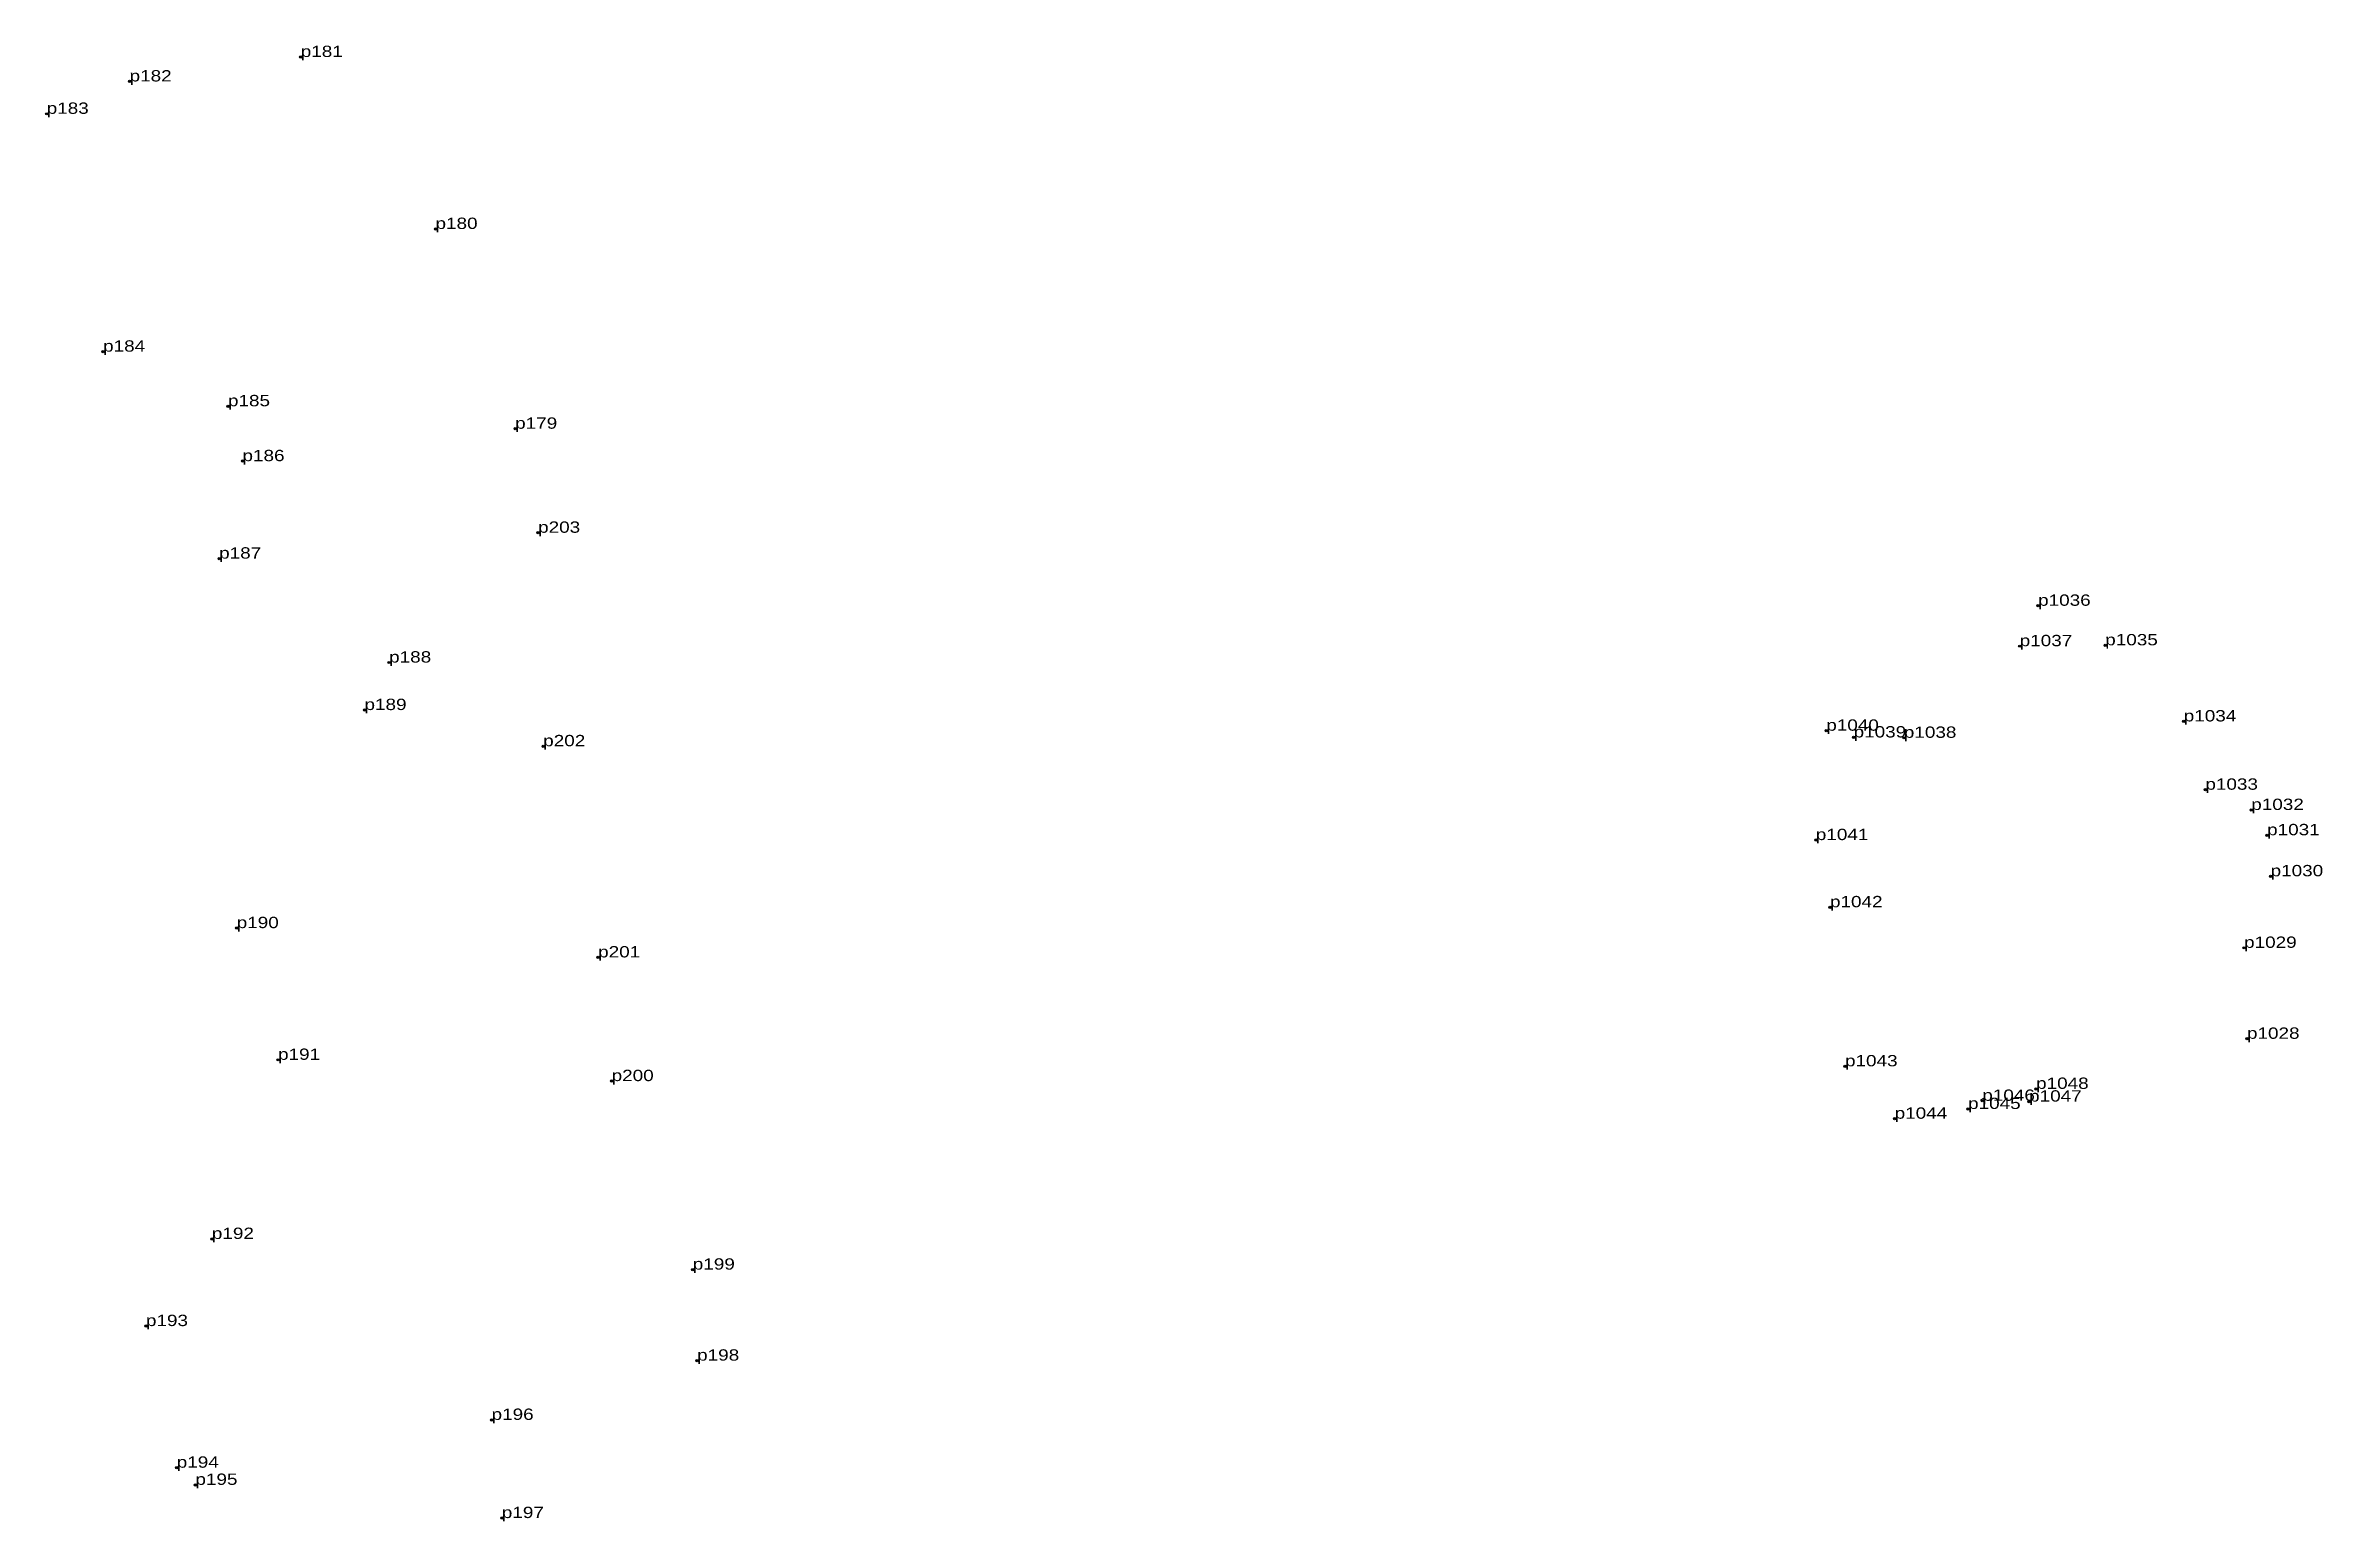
# Model space of a CAD drawing. Header units: metres. Extents: x 543607 to 546308, y 1834524 to 1839461.
# Drawn here: x 544704.8 to 545067, y 1836670.3 to 1836905.1 of the extents above; entities that cross this region are included whole.
import ezdxf

# ---------------------------------------------------------------- set-up
doc = ezdxf.new("R2010")
doc.units = ezdxf.units.M
doc.header["$LTSCALE"] = 0.72
doc.header["$PDMODE"] = 32
doc.header["$PDSIZE"] = 0.36
doc.layers.add('12', color=7, linetype='Continuous')
doc.layers.add('7', color=7, linetype='Continuous')

msp = doc.modelspace()

# ---------------------------------------------------------------- texts
at = {"layer": '12', "width": 1.25}
for s, p in [('p181', (544745.38, 1836903.31)), ('p181', (544745.38, 1836903.31)), ('p182', (544718.15, 1836899.42)), ('p182', (544718.15, 1836899.42)), ('p183', (544704.96, 1836894.27)), ('p183', (544704.96, 1836894.27)), ('p180', (544766.82, 1836875.95)), ('p180', (544766.82, 1836875.95)), ('p184', (544713.94, 1836856.43)), ('p184', (544713.94, 1836856.43)), ('p185', (544733.8, 1836847.74)), ('p185', (544733.8, 1836847.74)), ('p179', (544779.49, 1836844.16)), ('p179', (544779.49, 1836844.16)), ('p186', (544736.11, 1836839)), ('p186', (544736.11, 1836839)), ('p203', (544783.14, 1836827.61)), ('p203', (544783.14, 1836827.61)), ('p187', (544732.4, 1836823.5)), ('p187', (544732.4, 1836823.5)), ('p1036', (545021.77, 1836815.99)), ('p1037', (545018.84, 1836809.56)), ('p1035', (545032.45, 1836809.7)), ('p188', (544759.44, 1836806.96)), ('p188', (544759.44, 1836806.96)), ('p189', (544755.52, 1836799.4)), ('p189', (544755.52, 1836799.4)), ('p1034', (545044.94, 1836797.59)), ('p202', (544783.95, 1836793.64)), ('p202', (544783.95, 1836793.64)), ('p1040', (544988.07, 1836796.11)), ('p1039', (544992.42, 1836795.04)), ('p1038', (545000.41, 1836794.98)), ('p1033', (545048.38, 1836786.72)), ('p1032', (545055.68, 1836783.5)), ('p1031', (545058.2, 1836779.48)), ('p1041', (544986.41, 1836778.71)), ('p1030', (545058.76, 1836772.95)), ('p1042', (544988.66, 1836768.02)), ('p190', (544735.19, 1836764.7)), ('p190', (544735.19, 1836764.7)), ('p1029', (545054.54, 1836761.56)), ('p201', (544792.69, 1836760.04)), ('p201', (544792.69, 1836760.04)), ('p1028', (545055, 1836747.09)), ('p191', (544741.77, 1836743.74)), ('p191', (544741.77, 1836743.74)), ('p1043', (544991.05, 1836742.71)), ('p200', (544794.84, 1836740.36)), ('p200', (544794.84, 1836740.36)), ('p1048', (545021.45, 1836739.12)), ('p1045', (545010.63, 1836735.92)), ('p1046', (545012.89, 1836737.22)), ('p1047', (545020.34, 1836737.1)), ('p1044', (544998.95, 1836734.37)), ('p192', (544731.24, 1836715.24)), ('p192', (544731.24, 1836715.24)), ('p199', (544807.75, 1836710.36)), ('p199', (544807.75, 1836710.36)), ('p193', (544720.75, 1836701.38)), ('p193', (544720.75, 1836701.38)), ('p198', (544808.44, 1836695.88)), ('p198', (544808.44, 1836695.88)), ('p196', (544775.74, 1836686.45)), ('p196', (544775.74, 1836686.45)), ('p194', (544725.65, 1836678.84)), ('p194', (544725.65, 1836678.84)), ('p195', (544728.62, 1836676.11)), ('p195', (544728.62, 1836676.11)), ('p197', (544777.37, 1836670.83)), ('p197', (544777.37, 1836670.83))]:
    msp.add_text(s, height=1.8, dxfattribs=at).set_placement(p)

# ---------------------------------------------------------------- linework, layer by layer
at = {"layer": '7'}
for p in [(544745.37, 1836903.31), (544745.38, 1836903.31), (544718.15, 1836899.42), (544704.96, 1836894.27), (544766.82, 1836875.95), (544713.94, 1836856.43), (544733.8, 1836847.74), (544779.49, 1836844.16), (544779.49, 1836844.15), (544736.11, 1836839.01), (544736.11, 1836839), (544783.14, 1836827.61), (544732.4, 1836823.5), (545021.77, 1836815.99), (545018.84, 1836809.56), (545032.45, 1836809.7), (544759.44, 1836806.96), (544755.52, 1836799.4), (544988.07, 1836796.11), (544992.42, 1836795.04), (545044.94, 1836797.59), (544783.95, 1836793.64), (545000.41, 1836794.98), (545048.38, 1836786.72), (545055.68, 1836783.5), (544986.41, 1836778.71), (545058.2, 1836779.48), (545058.76, 1836772.95), (544988.66, 1836768.02), (544735.19, 1836764.7), (544792.69, 1836760.04), (545054.54, 1836761.56), (545055, 1836747.09), (544741.77, 1836743.74), (544991.05, 1836742.71), (544794.84, 1836740.36), (545012.89, 1836737.22), (545020.34, 1836737.1), (545021.45, 1836739.12), (544998.95, 1836734.37), (545010.63, 1836735.92), (544731.24, 1836715.24), (544807.75, 1836710.36), (544720.75, 1836701.38), (544808.44, 1836695.88), (544775.74, 1836686.45), (544725.65, 1836678.84), (544728.62, 1836676.11), (544777.37, 1836670.83)]:
    msp.add_point(p, dxfattribs=at)

msp.set_redraw_order([(e.dxf.handle, doc.entitydb.next_handle()) for e in msp.query("TEXT MTEXT ATTDEF DIMENSION ARC_DIMENSION")])  # texts and dimensions are drawn at this point

doc.saveas('drawing.dxf')
